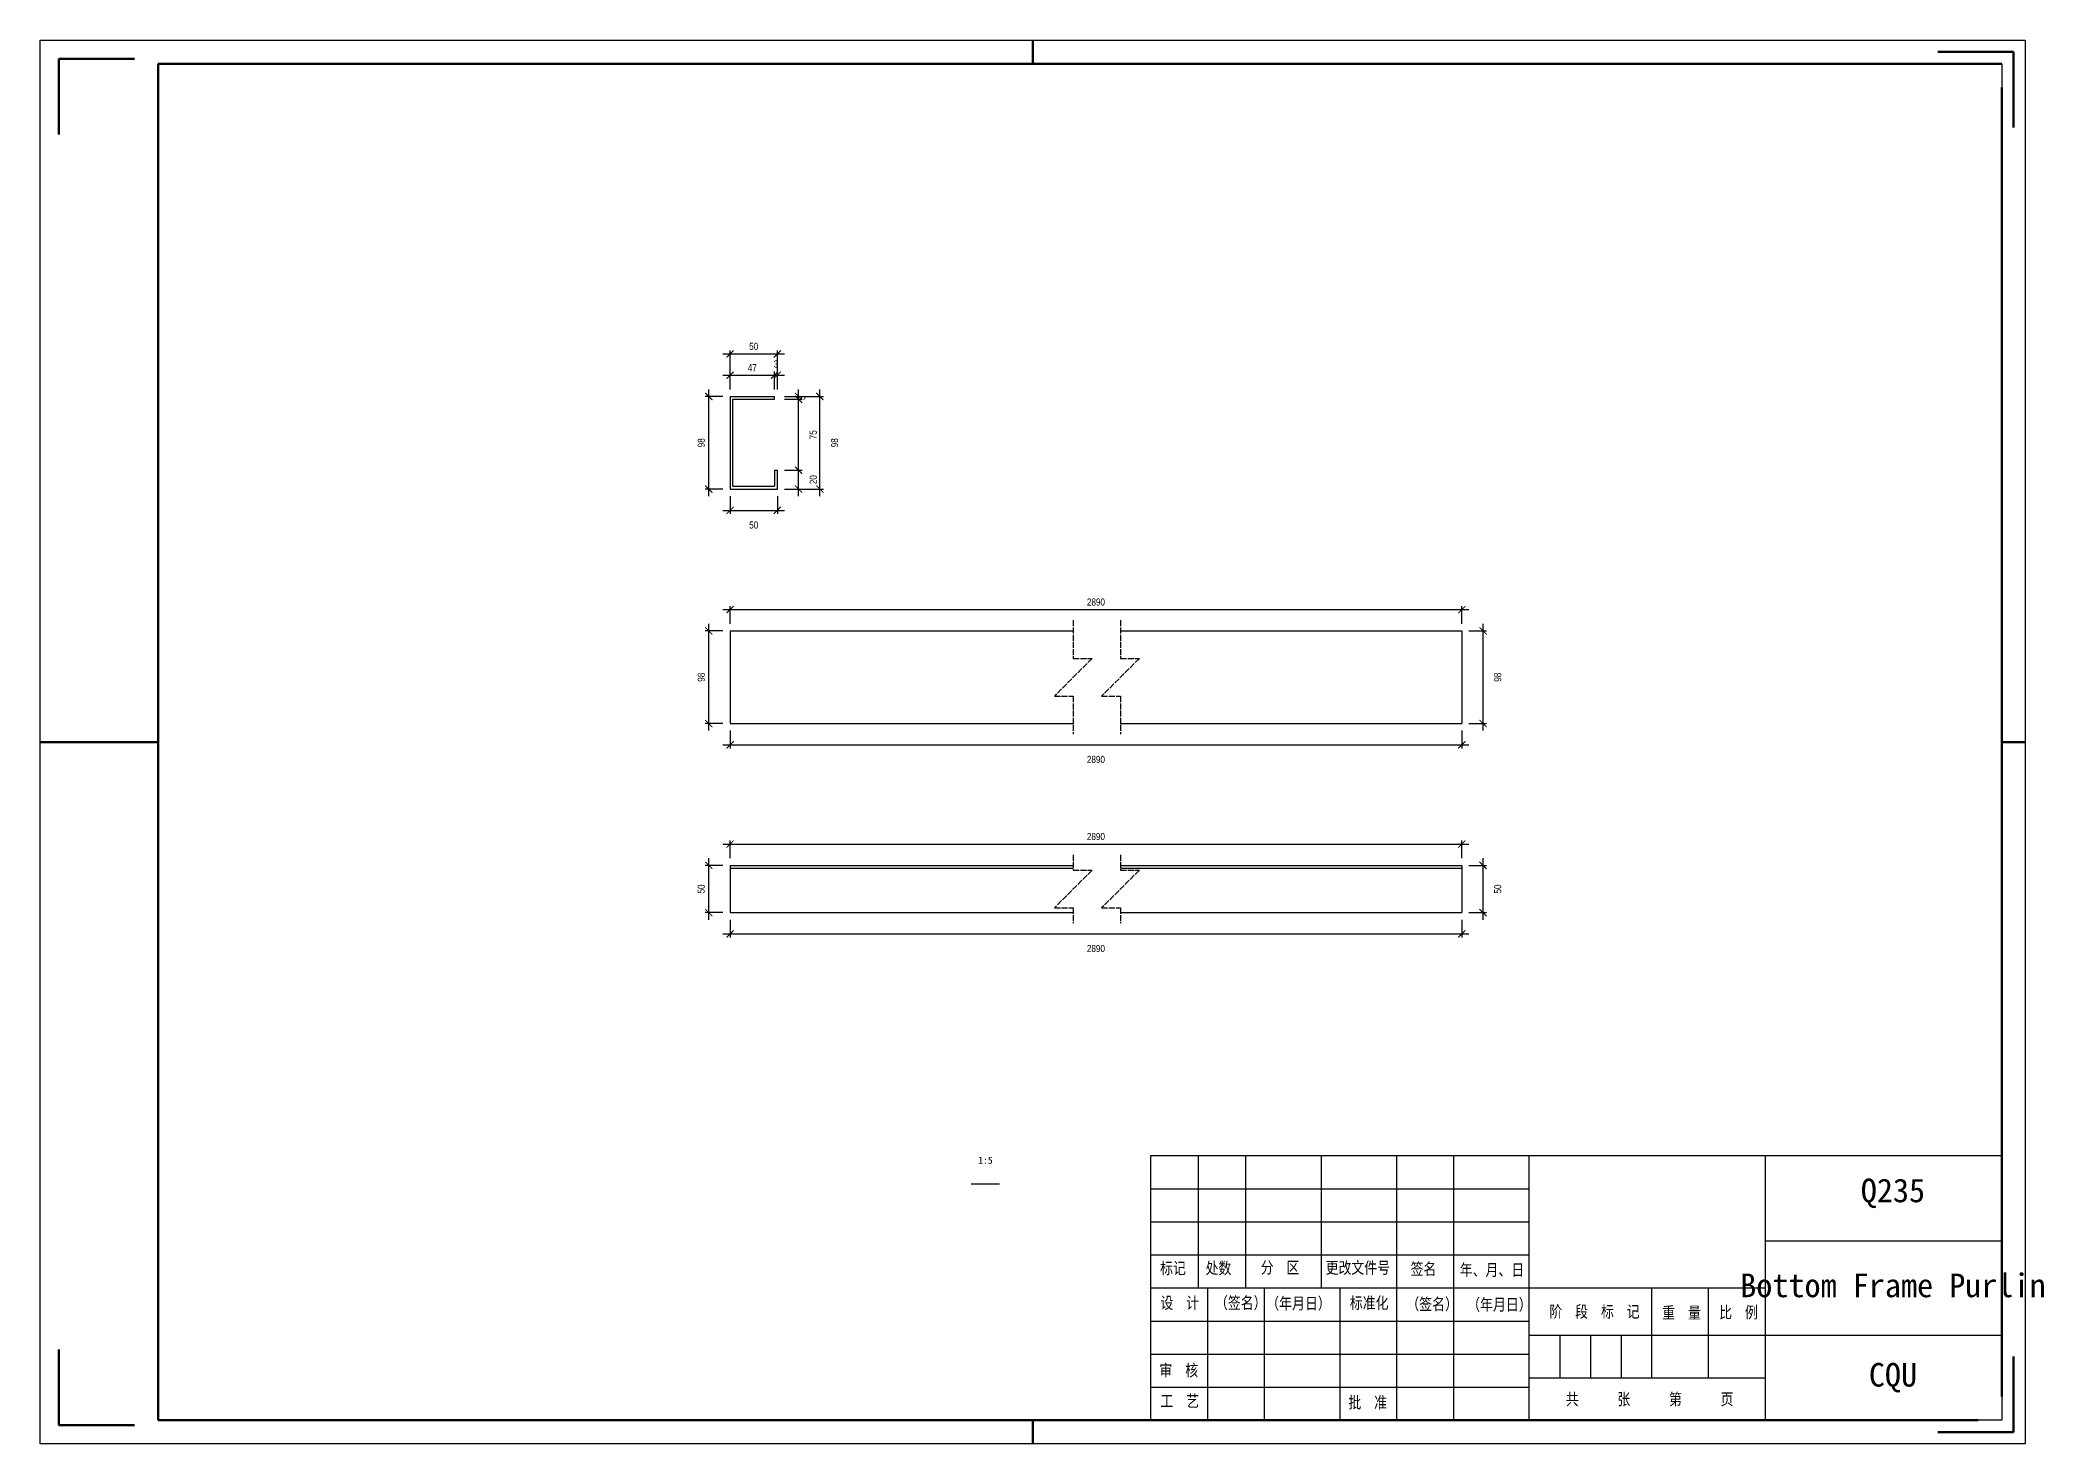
# Model space of a CAD drawing. Header units: millimetres. Extents: x 0 to 1925, y 0 to 4345.
# Drawn here: x 1470 to 1893.9, y 734 to 1031 of the extents above; entities that cross this region are included whole.
import ezdxf

# ---------------------------------------------------------------- set-up
doc = ezdxf.new("R2010")
doc.units = ezdxf.units.MM
doc.linetypes.add('DASHED', pattern=[1.524, 1.27, -0.254])
doc.layers.add('总内框线', color=7, linetype='Continuous', lineweight=50)
doc.layers.add('总外框线', color=7, linetype='Continuous', lineweight=30)
doc.styles.add('OpenSansCondensed-Light', font='OpenSansCondensed-Light.ttf')
doc.styles.add('陈杰（2）', font='gbenor.shx', dxfattribs={"width": 0.8, "bigfont": 'gbcbig.shx'})
doc.dimstyles.new('EZDXF', dxfattribs={"dimtxt": 0.25, "dimasz": 0.175, "dimexe": 0.375, "dimexo": 0.125, "dimgap": 0.1, "dimtad": 1, "dimlfac": 100, "dimzin": 12, "dimdsep": 46, "dimtxsty": 'OpenSansCondensed-Light', "dimblk": 'ARCHTICK', "dimcen": 2.5, "dimazin": 3, "dimtfac": 0.5, "dimtmove": 2, "dimatfit": 3, "dimarcsym": 0})

msp = doc.modelspace()

# ---------------------------------------------------------------- texts
at = {"attachment_point": 5}
for s, insert, char_height in [('1:5', (1670, 794), 1.5), ('Q235', (1862, 787), 5), ('Bottom Frame Purlin', (1862, 767.5), 5), ('CQU', (1862, 748), 5)]:
    msp.add_mtext(s, dxfattribs=dict(at, insert=insert, char_height=char_height))
at = {"char_height": 2.5, "width": 93.0192856, "attachment_point": 1, "style": '陈杰（2）'}
for s, insert in [('{\\fSimSun|b0|i0|c134|p2;标记}', (1706.95482, 772.44053)), ('{\\fSimSun|b0|i0|c134|p2;处数}', (1716.57596, 772.45543)), ('{\\fSimSun|b0|i0|c134|p2;分\u3000区}', (1728.23692, 772.57959)), ('{\\fSimSun|b0|i0|c134|p2;更改文件号}', (1741.97169, 772.52496)), ('{\\fSimSun|b0|i0|c134|p2;签名}', (1759.95608, 772.2667)), ('{\\fSimSun|b0|i0|c134|p2;年、月、日}', (1770.35064, 772.07301)), ('{\\fSimSun|b0|i0|c134|p2;设\u3000计}', (1707.01432, 765.10007)), ('{\\fSimSun|b0|i0|c134|p2;（签名）}', (1718.55629, 765.10007)), ('{\\fSimSun|b0|i0|c134|p2;\u3000（年月日）}', (1726.68156, 764.98584)), ('{\\fSimSun|b0|i0|c134|p2;标准化}', (1747.08823, 765.08517)), ('{\\fSimSun|b0|i0|c134|p2;（签名）}', (1759.05516, 764.83685)), ('{\\fSimSun|b0|i0|c134|p2;（年月日）}', (1771.923, 764.73752)), ('{\\fSimSun|b0|i0|c134|p2;阶\u3000段\u3000标\u3000记}', (1789.30395, 763.25254)), ('{\\fSimSun|b0|i0|c134|p2;重\u3000量}', (1813.18681, 763.02408)), ('{\\fSimSun|b0|i0|c134|p2;比\u3000例}', (1825.23873, 763.09361)), ('{\\fSimSun|b0|i0|c134|p2;审\u3000核}', (1706.81034, 750.83138)), ('{\\fSimSun|b0|i0|c134|p2;工\u3000艺}', (1707.01432, 744.34515)), ('{\\fSimSun|b0|i0|c134|p2;批\u3000准}', (1746.78226, 744.0273)), ('{\\fSimSun|b0|i0|c134|p2;共\u3000\u3000\u3000张\u3000\u3000\u3000第\u3000\u3000\u3000页}', (1792.79713, 744.72757))]:
    msp.add_mtext(s, dxfattribs=dict(at, insert=insert))

# ---------------------------------------------------------------- blocks, each defined once
blk = doc.blocks.new('_ARCHTICK')
at = {"color": 0, "linetype": 'ByBlock', "const_width": 0.15}
blk.add_lwpolyline([(-0.5, -0.5), (0.5, 0.5)], dxfattribs=at)

# ---------------------------------------------------------------- dimensions: what is measured, and where the dimension line sits
for base, p1, p2, location, text, override in [((1615.97901, 964.6), (1615.97901, 955.6), (1625.97901, 955.6), (1620.97901, 966.2), '50', {"dimtxt": 1.5, "dimasz": 1.5, "dimexe": 0.75, "dimexo": 1.5, "dimtad": 1, "dimlfac": 5, "dimblk": 'ARCHTICK', "dimsah": 0, "dimtsz": 0, "dimdle": 1.5, "dimtmove": 2}), ((1615.97901, 931.5), (1615.97901, 936), (1625.97901, 936), (1620.97901, 928.4), '50', {"dimtxt": 1.5, "dimasz": 1.5, "dimexe": 0.75, "dimexo": 1.5, "dimtad": 4, "dimlfac": 5, "dimblk": 'ARCHTICK', "dimsah": 0, "dimtsz": 0, "dimdle": 1.5, "dimtmove": 2}), ((1615.97901, 910.5), (1615.97901, 906), (1770.77901, 906), (1693.37901, 912.1), '2890', {"dimtxt": 1.5, "dimasz": 1.5, "dimexe": 0.75, "dimexo": 1.5, "dimtad": 1, "dimlfac": 5, "dimblk": 'ARCHTICK', "dimsah": 0, "dimtsz": 0, "dimdle": 1.5, "dimtmove": 2}), ((1615.97901, 881.9), (1615.97901, 886.4), (1770.77901, 886.4), (1693.37901, 878.8), '2890', {"dimtxt": 1.5, "dimasz": 1.5, "dimexe": 0.75, "dimexo": 1.5, "dimtad": 4, "dimlfac": 5, "dimblk": 'ARCHTICK', "dimsah": 0, "dimtsz": 0, "dimdle": 1.5, "dimtmove": 2}), ((1615.97901, 860.9), (1615.97901, 856.4), (1770.77901, 856.4), (1693.37901, 862.5), '2890', {"dimtxt": 1.5, "dimasz": 1.5, "dimexe": 0.75, "dimexo": 1.5, "dimtad": 1, "dimlfac": 5, "dimblk": 'ARCHTICK', "dimsah": 0, "dimtsz": 0, "dimdle": 1.5, "dimtmove": 2}), ((1615.97901, 841.9), (1615.97901, 846.4), (1770.77901, 846.4), (1693.37901, 838.8), '2890', {"dimtxt": 1.5, "dimasz": 1.5, "dimexe": 0.75, "dimexo": 1.5, "dimtad": 4, "dimlfac": 5, "dimblk": 'ARCHTICK', "dimsah": 0, "dimtsz": 0, "dimdle": 1.5, "dimtmove": 2})]:
    msp.add_linear_dim(base=base, p1=p1, p2=p2, location=location, text=text, dimstyle='EZDXF', override=override).render()
for base, p1, p2, location in [((1615.97901, 960.1), (1615.97901, 955.6), (1625.37901, 955.6), (1620.67901, 961.7)), ((1625.37901, 960.1), (1625.37901, 955.6), (1625.97901, 955.6), (1625.67901, 962.45))]:
    msp.add_linear_dim(base=base, p1=p1, p2=p2, location=location, dimstyle='EZDXF', override={"dimtxt": 1.5, "dimasz": 1.5, "dimexe": 0.75, "dimexo": 1.5, "dimtad": 1, "dimlfac": 5, "dimblk": 'ARCHTICK', "dimsah": 0, "dimtsz": 0, "dimdle": 1.5, "dimtmove": 2}).render()
for base, p1, p2, location, text, override in [((1611.47901, 936), (1615.97901, 936), (1615.97901, 955.6), (1609.87901, 945.8), '98', {"dimtxt": 1.5, "dimasz": 1.5, "dimexe": 0.75, "dimexo": 1.5, "dimtad": 1, "dimlfac": 5, "dimblk": 'ARCHTICK', "dimsah": 0, "dimtsz": 0, "dimdle": 1.5, "dimtmove": 2}), ((1634.97901, 936), (1625.97901, 936), (1625.97901, 955.6), (1638.07901, 945.8), '98', {"dimtxt": 1.5, "dimasz": 1.5, "dimexe": 0.75, "dimexo": 1.5, "dimtad": 4, "dimlfac": 5, "dimblk": 'ARCHTICK', "dimsah": 0, "dimtsz": 0, "dimdle": 1.5, "dimtmove": 2}), ((1611.47901, 886.4), (1615.97901, 886.4), (1615.97901, 906), (1609.87901, 896.2), '98', {"dimtxt": 1.5, "dimasz": 1.5, "dimexe": 0.75, "dimexo": 1.5, "dimtad": 1, "dimlfac": 5, "dimblk": 'ARCHTICK', "dimsah": 0, "dimtsz": 0, "dimdle": 1.5, "dimtmove": 2}), ((1775.27901, 886.4), (1770.77901, 886.4), (1770.77901, 906), (1778.37901, 896.2), '98', {"dimtxt": 1.5, "dimasz": 1.5, "dimexe": 0.75, "dimexo": 1.5, "dimtad": 4, "dimlfac": 5, "dimblk": 'ARCHTICK', "dimsah": 0, "dimtsz": 0, "dimdle": 1.5, "dimtmove": 2}), ((1611.47901, 846.4), (1615.97901, 846.4), (1615.97901, 856.4), (1609.87901, 851.4), '50', {"dimtxt": 1.5, "dimasz": 1.5, "dimexe": 0.75, "dimexo": 1.5, "dimtad": 1, "dimlfac": 5, "dimblk": 'ARCHTICK', "dimsah": 0, "dimtsz": 0, "dimdle": 1.5, "dimtmove": 2}), ((1775.27901, 846.4), (1770.77901, 846.4), (1770.77901, 856.4), (1778.37901, 851.4), '50', {"dimtxt": 1.5, "dimasz": 1.5, "dimexe": 0.75, "dimexo": 1.5, "dimtad": 4, "dimlfac": 5, "dimblk": 'ARCHTICK', "dimsah": 0, "dimtsz": 0, "dimdle": 1.5, "dimtmove": 2})]:
    msp.add_linear_dim(base=base, p1=p1, p2=p2, angle=90, location=location, text=text, dimstyle='EZDXF', override=override).render()
for base, p1, p2, location in [((1630.47901, 955), (1625.97901, 955), (1625.97901, 955.6), (1631.12901, 955.3)), ((1630.47901, 940), (1625.97901, 940), (1625.97901, 955), (1633.57901, 947.5)), ((1630.47901, 936), (1625.97901, 936), (1625.97901, 940), (1633.57901, 938))]:
    msp.add_linear_dim(base=base, p1=p1, p2=p2, angle=90, location=location, dimstyle='EZDXF', override={"dimtxt": 1.5, "dimasz": 1.5, "dimexe": 0.75, "dimexo": 1.5, "dimtad": 4, "dimlfac": 5, "dimblk": 'ARCHTICK', "dimsah": 0, "dimtsz": 0, "dimdle": 1.5, "dimtmove": 2}).render()

# ---------------------------------------------------------------- linework, layer by layer
for p, q in [((1885, 1026), (1885, 841)), ((1615.97901, 955.6), (1625.37901, 955.6)), ((1615.97901, 955.6), (1615.97901, 936)), ((1616.57901, 955), (1625.37901, 955)), ((1616.57901, 936.6), (1616.57901, 955)), ((1625.37901, 955), (1625.37901, 955.6)), ((1625.37901, 940), (1625.97901, 940)), ((1625.37901, 940), (1625.37901, 936.6)), ((1625.97901, 936), (1625.97901, 940)), ((1615.97901, 936), (1625.97901, 936)), ((1616.57901, 936.6), (1625.37901, 936.6)), ((1615.97901, 906), (1688.57901, 906)), ((1615.97901, 906), (1615.97901, 886.4)), ((1698.57901, 906), (1770.77901, 906)), ((1770.77901, 906), (1770.77901, 886.4)), ((1615.97901, 886.4), (1688.57901, 886.4)), ((1698.57901, 886.4), (1770.77901, 886.4)), ((1615.97901, 856.4), (1688.57901, 856.4)), ((1615.97901, 856.4), (1615.97901, 855.8)), ((1698.57901, 856.4), (1770.77901, 856.4)), ((1770.77901, 856.4), (1770.77901, 855.8)), ((1615.97901, 855.8), (1688.57901, 855.8)), ((1615.97901, 855.8), (1615.97901, 846.4)), ((1698.57901, 855.8), (1770.77901, 855.8)), ((1770.77901, 855.8), (1770.77901, 846.4)), ((1615.97901, 846.4), (1688.57901, 846.4)), ((1698.57901, 846.4), (1770.77901, 846.4)), ((1705, 795), (1885, 795)), ((1705, 739), (1705, 795)), ((1715, 795), (1715, 767)), ((1725, 795), (1725, 767)), ((1741, 795), (1741, 767)), ((1757, 795), (1757, 767)), ((1769, 795), (1769, 739)), ((1785, 795), (1785, 739)), ((1835, 739), (1835, 795)), ((1885, 795), (1885, 739)), ((1667, 789), (1673, 789)), ((1705, 788), (1785, 788)), ((1705, 781), (1785, 781)), ((1835, 777), (1885, 777)), ((1705, 774), (1785, 774)), ((1705, 767), (1835, 767)), ((1717, 767), (1717, 739)), ((1729, 767), (1729, 739)), ((1745, 767), (1745, 739)), ((1757, 767), (1757, 739)), ((1811, 748), (1811, 767)), ((1823, 748), (1823, 767)), ((1705, 760), (1785, 760)), ((1785, 757), (1835, 757)), ((1791.5, 757), (1791.5, 748)), ((1798, 757), (1798, 748)), ((1804.5, 757), (1804.5, 748)), ((1835, 757), (1885, 757)), ((1705, 753), (1785, 753)), ((1785, 748), (1835, 748)), ((1705, 746), (1785, 746)), ((1885, 739), (1705, 739))]:
    msp.add_line(p, q)
at = {"linetype": 'DASHED'}
for p, q in [((1688.57901, 908.25), (1688.57901, 900.2)), ((1698.57901, 908.25), (1698.57901, 900.2)), ((1692.57901, 900.2), (1684.57901, 892.2)), ((1688.57901, 900.2), (1692.57901, 900.2)), ((1702.57901, 900.2), (1694.57901, 892.2)), ((1698.57901, 900.2), (1702.57901, 900.2)), ((1684.57901, 892.2), (1688.57901, 892.2)), ((1688.57901, 892.2), (1688.57901, 884.15)), ((1694.57901, 892.2), (1698.57901, 892.2)), ((1698.57901, 892.2), (1698.57901, 884.15)), ((1688.57901, 858.65), (1688.57901, 855.4)), ((1698.57901, 858.65), (1698.57901, 855.4)), ((1692.57901, 855.4), (1684.57901, 847.4)), ((1688.57901, 855.4), (1692.57901, 855.4)), ((1702.57901, 855.4), (1694.57901, 847.4)), ((1698.57901, 855.4), (1702.57901, 855.4)), ((1684.57901, 847.4), (1688.57901, 847.4)), ((1688.57901, 847.4), (1688.57901, 844.15)), ((1694.57901, 847.4), (1698.57901, 847.4)), ((1698.57901, 847.4), (1698.57901, 844.15))]:
    msp.add_line(p, q, dxfattribs=at)
at = {"layer": '总内框线'}
for p, q in [((1680, 1026), (1680, 1031)), ((1474, 1027), (1474, 1011)), ((1474, 1027), (1490, 1027)), ((1495, 739), (1495, 1026)), ((1495, 1026), (1885, 1026)), ((1887.5, 1028.5), (1871.5, 1028.5)), ((1887.5, 1028.5), (1887.5, 1012.5)), ((1885, 1021), (1885, 744)), ((1470, 882.5), (1495, 882.5)), ((1885, 882.5), (1890, 882.5)), ((1474, 738), (1474, 754)), ((1887.5, 736.5), (1887.5, 752.5)), ((1474, 738), (1490, 738)), ((1880, 739), (1495, 739)), ((1680, 734), (1680, 739)), ((1887.5, 736.5), (1871.5, 736.5))]:
    msp.add_line(p, q, dxfattribs=at)
at = {"layer": '总外框线'}
for p, q in [((1470, 734), (1470, 1031)), ((1470, 1031), (1890, 1031)), ((1890, 1031), (1890, 734)), ((1890, 734), (1470, 734))]:
    msp.add_line(p, q, dxfattribs=at)

msp.set_redraw_order([(e.dxf.handle, doc.entitydb.next_handle()) for e in msp.query("TEXT MTEXT ATTDEF DIMENSION ARC_DIMENSION")])  # texts and dimensions are drawn at this point

doc.saveas('drawing.dxf')
